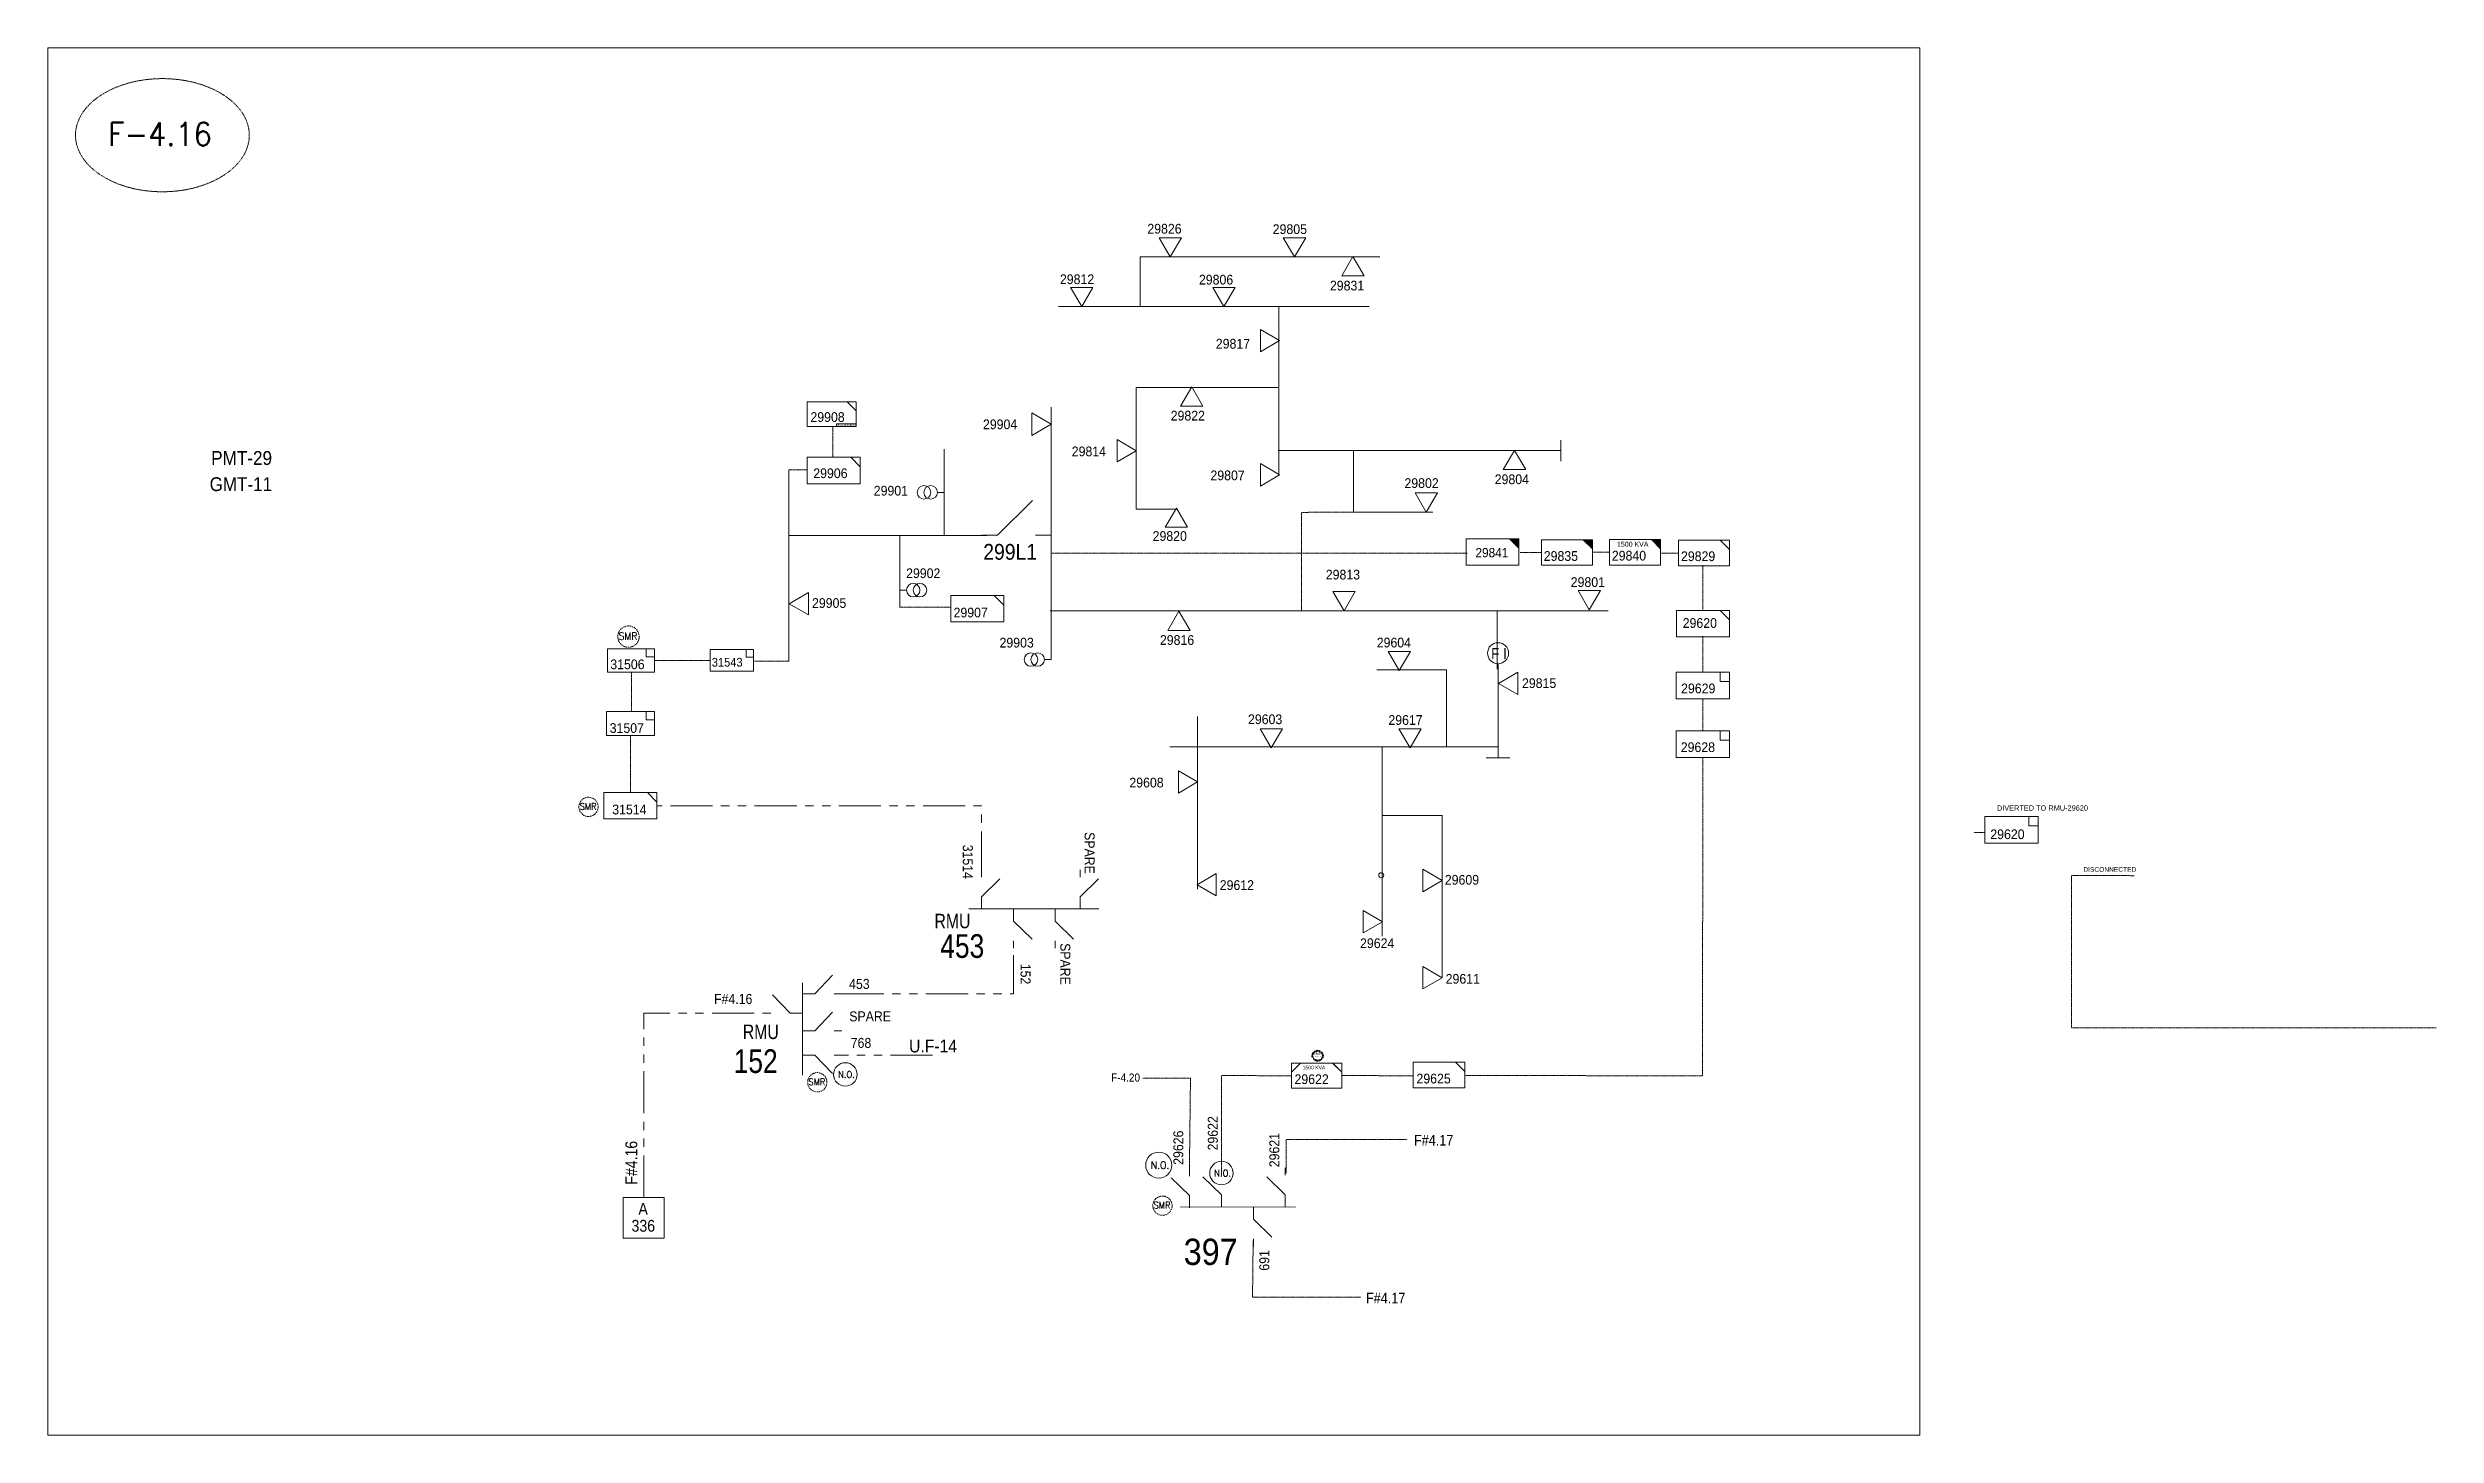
# Model space of a CAD drawing. Header units: metres. Extents: x 65984 to 144644, y -19036 to 23726.
# Drawn here: x 108281 to 110540, y -7036 to -5723 of the extents above; entities that cross this region are included whole.
import ezdxf
from ezdxf.enums import TextEntityAlignment as Align

# ---------------------------------------------------------------- set-up
doc = ezdxf.new("R2010")
doc.units = ezdxf.units.M
doc.header["$MEASUREMENT"] = 0
for name, pattern in [('( Phantom )', [2.5, 1.25, -0.25, 0.25, -0.25, 0.25, -0.25]), ('DGN Style 3', [0.013877, 0, -0.013877]), ('DGN Style 4', [1.6, 0.8, -0.4, 0, -0.4])]:
    doc.linetypes.add(name, pattern=pattern)
doc.layers.get('0').update_dxf_attribs({"color": 95, "lineweight": 40})
for name, color, linetype, lineweight in [('ABS', 7, 'Continuous', 40), ('CONTRACTOR NAME', 95, 'Continuous', 40), ('d_eos', 111, 'Continuous', 40), ('d_eos no', 121, 'Continuous', 40), ('d_fco text', 95, 'Continuous', 40), ('d_oh branch', 94, 'Continuous', 40), ('d_switch', 95, 'Continuous', 40), ('d_tf', 1, 'Continuous', 40), ('d_tf no', 6, 'Continuous', 40), ('d_tf_200', 1, 'Continuous', 40), ('d_ug cable', 95, 'Continuous', 40), ('d_unit sub', 7, 'Continuous', 40), ('EARTH FAULT INDICATOR', 95, 'Continuous', 40), ('FDR  2  10', 251, 'Continuous', 40), ('fedr no', 95, 'Continuous', 40), ('GRID STATION  04', 7, 'Continuous', 40), ('O H MAIN FEEDER', 4, 'Continuous', 100), ('SW N O', 114, 'Continuous', 30)]:
    doc.layers.add(name, color=color, linetype=linetype, lineweight=lineweight)
doc.styles.add('NASKHF', font='naskhf.shx', dxfattribs={"height": 8})
doc.styles.get("Standard").update_dxf_attribs({"font": 'txt.shx'})
doc.styles.add('Style-Andalus', font='andlso.ttf')
doc.styles.add('Style-Arial', font='arial.ttf')
doc.styles.add('Style-ENGINEERING', font='ENGINEERING.shx')
doc.styles.add('Style-msdefault', font='msdefault.shx')
doc.styles.add('Style-simplex', font='simplex.shx')
doc.styles.add('Style-STANDARD', font='STANDARD.shx')

msp = doc.modelspace()

# ---------------------------------------------------------------- texts
at = {"layer": 'CONTRACTOR NAME', "color": 1, "lineweight": 13, "style": 'Style-msdefault', "width": 0.945946}
for s, height, p in [('2016.12.25', 1.7, (109027.3, -6079.6)), ('MTC', 1.42, (109041.1, -6079.7))]:
    msp.add_text(s, height=height, dxfattribs=at).set_placement(p, align=Align.TOP_LEFT)
at = {"layer": 'd_eos no', "color": 7, "linetype": 'Continuous', "lineweight": 13}
for s, height, style, width, p in [('PMT-29', 13.18, 'Style-Arial', 0.88, (108435.1, -6105)), ('RMU', 13.69, 'Style-msdefault', 0.818182, (109119.3, -6542.9)), ('453', 22.39, 'Style-msdefault', 0.833333, (109124.8, -6562.2))]:
    msp.add_text(s, height=height, dxfattribs=dict(at, style=style, width=width)).set_placement(p, align=Align.TOP_LEFT)
at = {"layer": 'd_eos no', "color": 2, "linetype": 'Continuous', "lineweight": 13}
for s, height, style, width, p in [('RMU', 13.69, 'Style-msdefault', 0.818182, (108938, -6647.7)), ('152', 22.39, 'Style-msdefault', 0.833333, (108929.4, -6671.1)), ('397', 24.88, 'Style-Arial', 0.88, (109355.1, -6850.3))]:
    msp.add_text(s, height=height, dxfattribs=dict(at, style=style, width=width)).set_placement(p, align=Align.TOP_LEFT)
at = {"layer": 'd_eos no', "color": 7, "linetype": 'Continuous', "lineweight": 13, "ltscale": 0.358269, "style": 'Style-msdefault', "width": 0.833333}
msp.add_text('1500 KVA', height=3.42, dxfattribs=at).set_placement((109467.6, -6686.6), align=Align.TOP_LEFT)
at = {"layer": 'd_eos no', "color": 7, "linetype": 'Continuous', "lineweight": 13, "insert": (108433.7, -6129.8), "char_height": 13.088, "attachment_point": 1, "style": 'NASKHF'}
msp.add_mtext('\\fArial|b0|i0|c178178|p39;\\H1x;\\W0.88;GMT-11\\P', dxfattribs=at)
at = {"layer": 'd_fco text', "color": 7, "linetype": 'Continuous', "lineweight": 13, "style": 'Style-msdefault', "width": 0.916667}
msp.add_text('299L1', height=14.93, dxfattribs=at).set_placement((109165.5, -6192.9), align=Align.TOP_LEFT)
at = {"layer": 'd_fco text', "color": 7, "linetype": 'Continuous', "lineweight": 13, "ltscale": 0.544282, "style": 'Style-msdefault', "width": 0.916667}
msp.add_text('1500 KVA', height=4.72, dxfattribs=at).set_placement((109765, -6190.8), align=Align.TOP_LEFT)
at = {"layer": 'd_switch', "color": 6, "linetype": 'Continuous', "lineweight": 13, "ltscale": 0.648795, "style": 'Style-ENGINEERING', "width": 0.921053}
msp.add_text('DIVERTED TO RMU-29620', height=4.947, dxfattribs=at).set_placement((110210.5, -6440.3), align=Align.TOP_RIGHT)
at = {"layer": 'd_switch', "color": 194, "linetype": 'Continuous', "lineweight": 13, "style": 'Style-ENGINEERING', "width": 0.921053}
for s, rotation, p in [('31514', 269.9925, (109155.6, -6509.9)), ('SPARE', 270, (109270.8, -6505.1)), ('SPARE', 270, (109247.8, -6610.1)), ('152', 269.9925, (109210.2, -6609.6))]:
    msp.add_text(s, height=9.46, rotation=rotation, dxfattribs=at).set_placement(p, align=Align.TOP_RIGHT)
for s, p in [('F#4.16', (108910.8, -6618.7)), ('768', (109040.1, -6660.3))]:
    msp.add_text(s, height=9.46, dxfattribs=at).set_placement(p, align=Align.TOP_LEFT)
for s, p in [('453', (109058, -6604.5)), ('SPARE', (109078.2, -6635.2))]:
    msp.add_text(s, height=9.46, dxfattribs=at).set_placement(p, align=Align.TOP_RIGHT)
at = {"layer": 'd_switch', "color": 2, "linetype": 'Continuous', "lineweight": 30, "style": 'Style-ENGINEERING', "width": 0.921053}
msp.add_text('U.F-14', height=12.07, dxfattribs=at).set_placement((109095.3, -6662), align=Align.TOP_LEFT)
at = {"layer": 'd_switch', "color": 2, "linetype": 'Continuous', "lineweight": 13, "style": 'Style-ENGINEERING', "width": 0.921053}
msp.add_text('F-4.20', height=7.7, rotation=359.9994, dxfattribs=at).set_placement((109313.8, -6694), align=Align.TOP_RIGHT)
at = {"layer": 'd_switch', "color": 3, "linetype": 'Continuous', "lineweight": 13, "style": 'Style-ENGINEERING', "width": 0.921053}
for s, p in [('29626', (109345.3, -6780.4)), ('29622', (109377.9, -6766.8)), ('29621', (109436.1, -6782.7)), ('691', (109426.6, -6880.6))]:
    msp.add_text(s, height=9.46, rotation=90, dxfattribs=at).set_placement(p, align=Align.TOP_LEFT)
at = {"layer": 'd_switch', "color": 6, "linetype": 'Continuous', "lineweight": 13, "ltscale": 0.583915, "insert": (110256.2, -6498.7), "char_height": 4.452, "width": 15.61, "attachment_point": 3, "style": 'NASKHF'}
msp.add_mtext('\\FENGINEERING;\\H1x;\\W0.921053;DISCONNECTED', dxfattribs=at)
at = {"layer": 'd_tf no', "color": 1, "linetype": 'Continuous', "lineweight": 13, "style": 'Style-msdefault', "width": 0.945946}
for s, height, p in [('29826', 9.21, (109320.7, -5890)), ('29805', 9.21, (109439.3, -5890.4)), ('29812', 9.21, (109238, -5937.8)), ('29806', 9.21, (109369.5, -5938.2)), ('29831', 9.21, (109493.4, -5943.8)), ('29817', 9.21, (109385.5, -5998.8)), ('29908', 9.21, (109002, -6068.2)), ('29904', 9.21, (109165.2, -6075.1)), ('29822', 9.21, (109342.8, -6066.9)), ('29906', 9.21, (109004.7, -6121.4)), ('29814', 9.21, (109249.2, -6100.7)), ('29901', 9.21, (109061.9, -6137.9)), ('29807', 9.21, (109380.4, -6123.4)), ('29802', 9.21, (109563.9, -6130.7)), ('29804', 9.21, (109649.3, -6127.1)), ('29820', 9.21, (109325.7, -6180.8)), ('29841', 8.81, (109631.1, -6196.7)), ('29835', 9.21, (109695.7, -6199.7)), ('29840', 9.21, (109760.1, -6199.4)), ('29829', 9.21, (109825.5, -6199.9)), ('29902', 9.21, (109092.5, -6216)), ('29813', 9.21, (109489.5, -6217.3)), ('29801', 9.21, (109721.2, -6224.4)), ('29905', 9.21, (109003.5, -6244.2)), ('29907', 9.21, (109137.4, -6253.2)), ('29816', 9.21, (109332.6, -6279.2)), ('29620', 9.21, (109827.1, -6263.1)), ('31543', 8.29, (108908.7, -6300.7)), ('29903', 9.21, (109180.9, -6281.7)), ('29604', 9.21, (109537.7, -6281.6)), ('29815', 9.21, (109675.1, -6320)), ('29629', 9.21, (109825.6, -6325)), ('31507', 9.21, (108812.1, -6362.5)), ('29603', 9.21, (109415.9, -6354.2)), ('29617', 9.21, (109548.7, -6354.9)), ('29628', 9.21, (109825.3, -6380.6)), ('29608', 9.21, (109303.7, -6414.1)), ('29620', 9.21, (110118.1, -6463)), ('29609', 9.21, (109602.1, -6506.1)), ('29612', 9.21, (109389.2, -6511.1)), ('29624', 9.21, (109521.9, -6566.1)), ('29611', 9.21, (109602.9, -6599.8)), ('29625', 9.21, (109575.3, -6694.2))]:
    msp.add_text(s, height=height, dxfattribs=at).set_placement(p, align=Align.TOP_LEFT)
at = {"layer": 'd_tf no', "color": 1, "linetype": 'Continuous', "lineweight": 13, "style": 'Style-simplex', "width": 0.909091}
msp.add_text('SMR', height=6.94, dxfattribs=at).set_placement((108829.5, -6280.1), align=Align.MIDDLE_CENTER)
at = {"layer": 'd_tf no', "color": 2, "linetype": 'Continuous', "lineweight": 13, "style": 'Style-msdefault', "width": 0.945946}
for s, p in [('31506', (108812.7, -6302.2)), ('31514', (108814.5, -6439.6))]:
    msp.add_text(s, height=9.21, dxfattribs=at).set_placement(p, align=Align.TOP_LEFT)
at = {"layer": 'd_tf no', "color": 1, "linetype": 'Continuous', "lineweight": 13, "ltscale": 0.9, "style": 'Style-simplex', "width": 0.909091}
for p in [(108791.7, -6441.3), (109008.1, -6701.9), (109334.6, -6818.7)]:
    msp.add_text('SMR', height=6.25, dxfattribs=at).set_placement(p, align=Align.MIDDLE_CENTER)
at = {"layer": 'd_tf no', "color": 121, "linetype": 'Continuous', "lineweight": 13, "style": 'Style-msdefault', "width": 0.945946}
msp.add_text('29622', height=9.21, dxfattribs=at).set_placement((109459.9, -6694.8), align=Align.TOP_LEFT)
at = {"layer": 'fedr no', "color": 6, "linetype": 'Continuous', "lineweight": 13, "insert": (108386.7, -5805), "char_height": 22.03, "attachment_point": 5, "style": 'Style-STANDARD'}
msp.add_mtext('F-4.16', dxfattribs=at)
at = {"layer": 'GRID STATION  04', "color": 2, "linetype": 'Continuous', "lineweight": 13, "style": 'Style-msdefault', "width": 0.888889}
for p in [(109572.9, -6762.2), (109527.5, -6911.5)]:
    msp.add_text('F#4.17', height=10.08, rotation=359.9994, dxfattribs=at).set_placement(p)
at = {"layer": 'GRID STATION  04', "color": 3, "linetype": 'Continuous', "lineweight": 13, "style": 'Style-msdefault', "width": 0.888889}
msp.add_text('F#4.16', height=11.2, rotation=90, dxfattribs=at).set_placement((108827, -6799.2), align=Align.TOP_LEFT)
at = {"layer": 'GRID STATION  04', "color": 121, "linetype": 'Continuous', "lineweight": 13, "style": 'Style-msdefault', "width": 0.888889}
for s, p in [('A', (108839.3, -6816.4)), ('336', (108832.8, -6832.5))]:
    msp.add_text(s, height=11.2, dxfattribs=at).set_placement(p, align=Align.TOP_LEFT)

# ---------------------------------------------------------------- blocks, each defined once
blk = doc.blocks.new('TF3')
at = {"color": 0, "linetype": 'ByBlock', "lineweight": -2}
for p, q in [((11.3, 9), (18.3, 9)), ((18.3, 9), (18.3, 2))]:
    blk.add_line(p, q, dxfattribs=at)
at = {"color": 0, "linetype": 'ByBlock', "lineweight": -2, "flags": 128}
blk.add_lwpolyline([(18.3, 2), (11.3, 2), (11.3, 9)], dxfattribs=at)
at = {"color": 0, "linetype": 'ByBlock', "lineweight": -2}
blk.add_3dface([(-21.7, 9), (18.3, 9), (18.3, -11), (-21.7, -11)], dxfattribs=at)
blk = doc.blocks.new('TF_8')
at = {"color": 0, "linetype": 'ByBlock', "lineweight": -2}
blk.add_line((6.3, 4.95), (9.9, 1.35), dxfattribs=at)
blk.add_3dface([(-10.1, 4.95), (9.9, 4.95), (9.9, -5.05), (-10.1, -5.05)], dxfattribs=at)
blk = doc.blocks.new('TFU_94')
at = {"layer": 'd_tf_200', "color": 1, "linetype": 'Continuous', "lineweight": 13}
blk.add_line((0, 10), (0, 0), dxfattribs=at)
for centre in [(0, 30), (0, 20)]:
    blk.add_circle(centre, 10, dxfattribs=at)
blk = doc.blocks.new('*U1256')
at = {"layer": 'ABS', "color": 7, "linetype": 'Continuous', "lineweight": 13, "ltscale": 0.52989}
for p, q in [((-8.3, 9.1), (-8.3, 16.6)), ((-8.3, 9.1), (8.3, -7.6)), ((-8.3, -16.6), (-8.3, -9))]:
    blk.add_line(p, q, dxfattribs=at)
blk = doc.blocks.new('exist.us-1000kva')
at = {"color": 0, "linetype": 'ByBlock', "lineweight": -2, "flags": 128}
blk.add_lwpolyline([(40, 12.9), (32.8, 20), (40, 20)], close=True, dxfattribs=at)
at = {"color": 0, "linetype": 'ByBlock', "lineweight": -2, "extrusion": (0, 0, -1)}
blk.add_solid([(-40, 12.9), (-32.8, 20), (-40, 20)], dxfattribs=at)
at = {"color": 0, "linetype": 'ByBlock', "lineweight": -2, "xscale": 2, "yscale": 2}
blk.add_blockref('TF_8', (20.2, 10.1), dxfattribs=at)
blk = doc.blocks.new('*U1006')
at = {"layer": 'EARTH FAULT INDICATOR', "color": 2, "linetype": 'Continuous', "lineweight": 13}
blk.add_circle((0.02, 0.13), 4, dxfattribs=at)
at = {"layer": 'EARTH FAULT INDICATOR', "color": 2, "lineweight": 13, "style": 'Style-Andalus', "width": 0.9}
blk.add_text('F I', height=4.234, dxfattribs=at).set_placement((-2.61, 2.11), align=Align.TOP_LEFT)
blk = doc.blocks.new('*U3026')
at = {"layer": 'd_unit sub', "color": 2, "linetype": 'Continuous', "lineweight": 13, "flags": 128}
blk.add_lwpolyline([(20, 10), (12.8, 10), (20, 2.8)], close=True, dxfattribs=at)
at = {"layer": 'd_unit sub', "color": 2, "linetype": 'Continuous', "lineweight": 13, "xscale": 2, "yscale": 2, "zscale": 0.8461415128981613}
blk.add_blockref('TF_8', (0.2, 0.1), dxfattribs=at)
blk = doc.blocks.new('TRA1_1176')
at = {"layer": 'd_tf', "color": 1, "linetype": 'Continuous', "lineweight": 13, "ltscale": 0.001062, "flags": 128}
blk.add_lwpolyline([(9.9, -17.1), (-0.1, -0.1), (-10.1, -17.1)], close=True, dxfattribs=at)
blk = doc.blocks.new('TRA1_1175')
at = {"layer": 'd_tf', "color": 1, "linetype": 'Continuous', "lineweight": 13, "ltscale": 0.001062, "xscale": 1.000046566207833, "yscale": 1.000046566207833, "zscale": 1.000046566207833, "rotation": 180}
blk.add_blockref('TRA1_1176', (0, 0), dxfattribs=at)
blk = doc.blocks.new('*U3029')
at = {"layer": 'd_unit sub', "color": 1, "linetype": 'Continuous', "lineweight": 13, "flags": 128}
blk.add_lwpolyline([(20, 10), (12.8, 10), (20, 2.8)], close=True, dxfattribs=at)
at = {"layer": 'd_unit sub', "color": 1, "linetype": 'Continuous', "lineweight": 13, "xscale": 2, "yscale": 2, "zscale": 0.8461415128981613}
blk.add_blockref('TF_8', (0.2, 0.1), dxfattribs=at)
blk = doc.blocks.new('TRA1_1178')
at = {"layer": 'd_tf', "color": 1, "linetype": 'Continuous', "lineweight": 13, "ltscale": 0.001062, "flags": 128}
blk.add_lwpolyline([(10, -17.1), (0, -0.1), (-10, -17.1)], close=True, dxfattribs=at)
blk = doc.blocks.new('TRA1_1177')
at = {"layer": 'd_tf', "color": 1, "linetype": 'Continuous', "lineweight": 13, "ltscale": 0.001062, "xscale": 1.000046566207833, "yscale": 1.000046566207833, "zscale": 1.000046566207833, "rotation": 180}
blk.add_blockref('TRA1_1178', (0, 0), dxfattribs=at)
blk = doc.blocks.new('TRA1_1180')
at = {"layer": 'd_tf', "color": 1, "linetype": 'Continuous', "lineweight": 13, "ltscale": 0.001062, "flags": 128}
blk.add_lwpolyline([(10.1, -17), (0.1, 0), (-9.9, -17)], close=True, dxfattribs=at)
blk = doc.blocks.new('TRA1_1179')
at = {"layer": 'd_tf', "color": 1, "linetype": 'Continuous', "lineweight": 13, "ltscale": 0.001062, "xscale": 1.000046566207833, "yscale": 1.000046566207833, "zscale": 1.000046566207833, "rotation": 180}
blk.add_blockref('TRA1_1180', (0, 0), dxfattribs=at)
blk = doc.blocks.new('*U893')
at = {"layer": 'SW N O', "color": 3, "lineweight": 13}
blk.add_circle((0, 0), 16.8, dxfattribs=at)
at = {"layer": 'SW N O', "color": 3, "lineweight": 13, "style": 'Style-STANDARD'}
blk.add_text('N.O.', height=9.6, dxfattribs=at).set_placement((1.7, -0.2), align=Align.MIDDLE_CENTER)
blk = doc.blocks.new('*U3831')
at = {"color": 2, "linetype": 'DGN Style 3'}
blk.add_circle((0, 0), 40.1, dxfattribs=at)
at = {"color": 1, "style": 'Style-ENGINEERING', "width": 1.09375}
blk.add_text('SMR', height=20, dxfattribs=at).set_placement((30, 7), align=Align.RIGHT)
at = {"color": 7, "true_color": 0xffffff, "insert": (-35, -5), "char_height": 5.83, "width": 324.55, "attachment_point": 1}
blk.add_mtext('\\fCalibri|b0|i0|c178178|p39;ACTIVE 26.09.2023\\P', dxfattribs=at)
blk = doc.blocks.new('*U4240')
at = {"layer": 'd_unit sub', "color": 2, "linetype": 'Continuous', "lineweight": 13, "flags": 128}
for points in [[(-9.48, 1.38), (-6.07, 4.73), (-9.48, 4.73)], [(9.49, 1.32), (6.02, 4.73), (9.5, 4.73)]]:
    blk.add_lwpolyline(points, close=True, dxfattribs=at)
at = {"layer": 'd_unit sub', "color": 2, "linetype": 'Continuous', "lineweight": 13, "xscale": 0.9486633457507593, "yscale": 0.9486633457507593, "zscale": 0.3822142574396133, "rotation": 359.9999999999999}
blk.add_blockref('TF_8', (0.1, 0.04), dxfattribs=at)
blk = doc.blocks.new('*U4396')
at = {"layer": 'd_unit sub', "color": 1, "linetype": 'Continuous', "lineweight": 13, "flags": 128}
blk.add_lwpolyline([(20, 10), (12.8, 10), (20, 2.8)], close=True, dxfattribs=at)
at = {"layer": 'd_unit sub', "color": 1, "linetype": 'Continuous', "lineweight": 13, "xscale": 2, "yscale": 2, "zscale": 0.7595033227654505}
blk.add_blockref('TF_8', (0.2, 0.1), dxfattribs=at)

# ---------------------------------------------------------------- linework, layer by layer
at = {"layer": 'CONTRACTOR NAME', "color": 1, "lineweight": 13, "ltscale": 0.498271, "flags": 128}
for points in [[(109040.2, -6081.7), (109026.7, -6081.7), (109026.7, -6079.2), (109040.2, -6079.2)], [(109045.2, -6081.7), (109040.2, -6081.7), (109040.2, -6079.2), (109045.2, -6079.2)]]:
    msp.add_lwpolyline(points, close=True, dxfattribs=at)
at = {"layer": 'd_eos', "color": 7, "linetype": 'Continuous', "lineweight": 13, "ltscale": 1.588397}
for p, q in [((109163.9, -6508.2), (109163.9, -6501.2)), ((109257.1, -6508.2), (109257.1, -6501.2)), ((109163.9, -6526.7), (109181.3, -6509.8)), ((109163.9, -6538.3), (109163.9, -6526.7)), ((109257.1, -6526.7), (109274.5, -6509.8)), ((109257.1, -6538.3), (109257.1, -6526.7)), ((109151.9, -6538.3), (109274.8, -6538.3)), ((109194.1, -6538.3), (109194.1, -6549.9)), ((109194.1, -6549.9), (109211.6, -6566.8)), ((109233.6, -6538.3), (109233.6, -6549.9)), ((109233.6, -6549.9), (109251, -6566.8)), ((109194.1, -6568.4), (109194.1, -6575.4)), ((109233.6, -6568.4), (109233.6, -6575.4)), ((109360.5, -6791), (109360.5, -6784)), ((109390.7, -6790.3), (109390.7, -6783.2)), ((109451.2, -6790.3), (109451.2, -6783.2)), ((109421, -6850.4), (109421, -6857.5))]:
    msp.add_line(p, q, dxfattribs=at)
at = {"layer": 'd_eos', "color": 2, "linetype": 'Continuous', "lineweight": 13, "ltscale": 1.588397}
for p, q in [((108982.9, -6637), (108966, -6619.6)), ((108994.5, -6695.7), (108994.5, -6608.1)), ((108994.5, -6618.5), (109006.1, -6618.5)), ((109006.1, -6618.5), (109023, -6601.1)), ((109024.6, -6618.5), (109031.6, -6618.5)), ((108964.4, -6637), (108957.4, -6637)), ((108994.5, -6637), (108982.9, -6637)), ((109006.1, -6653.5), (109023, -6636)), ((108994.5, -6653.5), (109006.1, -6653.5)), ((109024.6, -6653.5), (109031.6, -6653.5)), ((108994.5, -6676.5), (109006.1, -6676.5)), ((109006.1, -6676.5), (109023, -6693.9)), ((109024.6, -6676.5), (109031.6, -6676.5)), ((109360.5, -6809.5), (109343.1, -6792.6)), ((109390.7, -6808.8), (109373.3, -6791.9)), ((109451.2, -6808.8), (109433.8, -6791.9)), ((109352.2, -6820.4), (109460.8, -6820.3)), ((109360.5, -6821.1), (109360.5, -6809.5)), ((109390.7, -6820.4), (109390.7, -6808.8)), ((109421, -6820.3), (109421, -6831.9)), ((109451.2, -6820.3), (109451.2, -6808.8)), ((109421, -6831.9), (109438.4, -6848.8))]:
    msp.add_line(p, q, dxfattribs=at)
at = {"layer": 'd_oh branch', "color": 1, "linetype": 'Continuous', "lineweight": 13}
for p, q in [((109313.9, -5921.2), (109313.9, -5968.1)), ((109540.5, -5921.2), (109313.9, -5921.2)), ((109530.6, -5968.2), (109236.5, -5968.2)), ((109445.2, -6127.7), (109445.2, -5968.2)), ((109310, -6044.7), (109310, -6159.9)), ((109444.2, -6044.7), (109310, -6044.7)), ((109229.7, -6184), (109229.7, -6063.3)), ((109711.9, -6114.4), (109711.9, -6094.7)), ((109128.5, -6185.2), (109128.5, -6103.3)), ((109711.9, -6104.5), (109444.5, -6104.5)), ((109515.7, -6162.8), (109515.7, -6104.5)), ((108981.6, -6122.9), (108981.6, -6185)), ((109348.3, -6159.9), (109310, -6159.9)), ((109590.9, -6162.8), (109515.7, -6162.8)), ((108981.6, -6185), (109168.8, -6184.8)), ((108981.6, -6185), (108981.6, -6303.9)), ((109086.5, -6184.9), (109086.5, -6252.9)), ((109229.7, -6231), (109229.7, -6184)), ((109229.7, -6302.3), (109229.7, -6231)), ((109651.6, -6256.1), (109228.8, -6256.1)), ((109756.5, -6256.1), (109651.6, -6256.1)), ((109651.6, -6256.1), (109651.6, -6311.5)), ((109537.9, -6312), (109603.7, -6312)), ((109603.7, -6312), (109603.7, -6385)), ((109652.5, -6306.2), (109652.5, -6395.3)), ((109368.1, -6356.3), (109368.1, -6519.6)), ((109341.9, -6385), (109652.5, -6385)), ((109542.7, -6385), (109542.7, -6563.9)), ((109663.7, -6395.3), (109641.3, -6395.3)), ((109542.7, -6449.9), (109599.5, -6449.9)), ((109599.5, -6603.4), (109599.5, -6449.9))]:
    msp.add_line(p, q, dxfattribs=at)
at = {"layer": 'd_ug cable', "color": 1, "linetype": 'DGN Style 3', "lineweight": 13}
for p, q in [((109023.2, -6110.9), (109023.2, -6081.7)), ((108981.6, -6122.9), (108998.9, -6122.9)), ((109229.6, -6201.6), (109623.7, -6201.6)), ((109673.3, -6201), (109693.4, -6201)), ((109742.3, -6200.7), (109757.8, -6200.7)), ((109823, -6201.5), (109806.4, -6201.5)), ((109846.2, -6213.1), (109846.1, -6255)), ((109846.2, -6280.3), (109846.1, -6314.2)), ((108949, -6303.9), (108981.6, -6303.9)), ((109846.2, -6339.7), (109846.1, -6369.6)), ((108831.7, -6374.1), (108831.7, -6428)), ((110194.9, -6506.8), (110194.9, -6650.7))]:
    msp.add_line(p, q, dxfattribs=at)
at = {"layer": 'd_ug cable', "color": 1, "linetype": 'DGN Style 3', "lineweight": 13, "flags": 128}
for points in [[(109515.7, -6162.8), (109466.6, -6163), (109466.6, -6256.1)], [(109134.7, -6252.8), (109086.5, -6252.8)], [(108907, -6303.3), (108854.5, -6303.1)], [(108832.6, -6351.3), (108832.6, -6314.2)], [(109845.9, -6696.1), (109845.9, -6696.1), (109846.1, -6394.9)], [(110102.5, -6466.1), (110102.5, -6466.1), (110112.5, -6466.1)], [(110194.8, -6506.7), (110194.8, -6506.7), (110254.5, -6506.8)], [(110195, -6650.7), (110195, -6650.7), (110539.9, -6650.8)], [(109360.5, -6784), (109361.5, -6698.5), (109316.2, -6698.5)], [(109390.7, -6784.1), (109390.7, -6696), (109457.2, -6696.1)], [(109505.2, -6696), (109505.2, -6696), (109571.7, -6696.1)], [(109621.1, -6696), (109621.1, -6696), (109845.5, -6696.1)], [(109452.1, -6788.2), (109452.1, -6756.5), (109566.5, -6756.5)], [(109420.8, -6851.8), (109420.2, -6905.5), (109522.6, -6905.5)]]:
    msp.add_lwpolyline(points, dxfattribs=at)
at = {"layer": 'd_ug cable', "color": 1, "linetype": '( Phantom )', "lineweight": 13, "ltscale": 31.857633, "flags": 128}
for points in [[(109163.9, -6504.7), (109163.9, -6440.6), (108856.8, -6440.6)], [(109031.6, -6618.5), (109194.1, -6618.5), (109194.1, -6575.4)], [(108844.3, -6811.3), (108844.3, -6637), (108957.4, -6637)]]:
    msp.add_lwpolyline(points, dxfattribs=at)
at = {"layer": 'd_ug cable', "color": 94, "linetype": '( Phantom )', "lineweight": 13, "ltscale": 31.857633, "flags": 128}
msp.add_lwpolyline([(109117.6, -6676.5), (109031.6, -6676.5)], dxfattribs=at)
at = {"layer": 'd_ug cable', "color": 2, "linetype": 'DGN Style 4', "lineweight": 13}
for centre, radius in [((108829.9, -6280.6), 10.1), ((108792.1, -6441.7), 9.1), ((109008.5, -6702.3), 9.1), ((109335, -6819.1), 9.1)]:
    msp.add_circle(centre, radius, dxfattribs=at)
at = {"layer": 'd_ug cable', "color": 3, "linetype": 'Continuous', "lineweight": 0}
msp.add_circle((109542, -6506.4), 2.36, dxfattribs=at)
at = {"layer": 'FDR  2  10', "color": 1, "linetype": 'Continuous', "lineweight": 13}
msp.add_line((109652.5, -6341.9), (109652.5, -6394.2), dxfattribs=at)
at = {"layer": 'fedr no', "color": 82, "linetype": 'DGN Style 3', "lineweight": 13, "true_color": 0x1dc70e}
msp.add_ellipse((108389, -5806.1), major_axis=(82.2, 0), ratio=0.651175, dxfattribs=at)
at = {"layer": 'GRID STATION  04', "color": 121, "linetype": 'Continuous', "lineweight": 13, "ltscale": 1.313769, "flags": 128}
msp.add_lwpolyline([(108825, -6811.3), (108825, -6849.8), (108863.6, -6849.8), (108863.6, -6811.3)], close=True, dxfattribs=at)
at = {"layer": 'O H MAIN FEEDER', "color": 140, "lineweight": 13, "ltscale": 0.861012, "flags": 128}
msp.add_lwpolyline([(110051.4, -5723.3), (108280.6, -5723.3), (108280.6, -7036.3), (110051.4, -7036.3)], close=True, dxfattribs=at)

# ---------------------------------------------------------------- block references
at = {"color": 1, "xscale": 0.12, "yscale": 0.12, "zscale": 0.12}
msp.add_blockref('*U3831', (109481.8, -6677.2), dxfattribs=at)
at = {"layer": 'ABS', "color": 7, "linetype": 'Continuous', "lineweight": 13, "ltscale": 0.52989, "xscale": 1.979173755219647, "yscale": 1.979173755219647, "zscale": 1.979173755219647, "rotation": 90.00000000000001}
msp.add_blockref('*U1256', (109197, -6168.3), dxfattribs=at)
at = {"layer": 'd_tf', "color": 1, "linetype": 'Continuous', "lineweight": 13, "ltscale": 0.001062, "xscale": 1.061921083366879, "yscale": 1.061921083366879, "zscale": 1.061921083366879}
for p in [(109342.5, -5921.3), (109460, -5921.3), (109258.7, -5968.2), (109393.3, -5968.2), (109584.7, -6162.7), (109506.9, -6256.1), (109738.8, -6255.1), (109559.1, -6312.6), (109438, -6385.8), (109569.3, -6385.8)]:
    msp.add_blockref('TRA1_1179', p, dxfattribs=at)
at = {"layer": 'd_tf', "color": 1, "linetype": 'Continuous', "lineweight": 13, "ltscale": 0.001062, "extrusion": (0, 0, -1), "xscale": 1.061921083366879, "yscale": 1.061921083366879, "zscale": 1.061921083366879, "rotation": 180}
msp.add_blockref('TRA1_1179', (-109515.3, -5921), dxfattribs=at)
at = {"layer": 'd_tf', "color": 1, "linetype": 'Continuous', "lineweight": 13, "ltscale": 0.001062, "xscale": 1.061921083366879, "yscale": 1.061921083366879, "zscale": 1.061921083366879}
for name, p, rotation in [('TRA1_1177', (109445.8, -6000.5), 89.99999999999999), ('TRA1_1177', (109362.7, -6044.2), 180), ('TRA1_1177', (109229.7, -6079.5), 89.99999999999999), ('TRA1_1177', (109310.3, -6104.7), 89.99999999999999), ('TRA1_1177', (109445.8, -6127.5), 89.99999999999999), ('TRA1_1177', (109668, -6104.4), 180), ('TRA1_1177', (109348.2, -6158.9), 180), ('TRA1_1175', (108981.9, -6249.3), 270), ('TRA1_1177', (109350.6, -6256.5), 180), ('TRA1_1175', (109652.9, -6324.7), 270), ('TRA1_1177', (109368.2, -6418.1), 89.99999999999999), ('TRA1_1175', (109367.7, -6515.3), 270), ('TRA1_1177', (109599.6, -6511.4), 89.99999999999999), ('TRA1_1177', (109543.1, -6550.4), 89.99999999999999), ('TRA1_1177', (109599.6, -6603.4), 89.99999999999999)]:
    msp.add_blockref(name, p, dxfattribs=dict(at, rotation=rotation))
at = {"layer": 'd_tf_200', "color": 1, "linetype": 'Continuous', "lineweight": 13, "xscale": 0.6371526500201268, "yscale": 0.6371526500201268, "zscale": 0.6371526500201268, "rotation": 89.99999999999991}
for p in [(109128.5, -6144.1), (109229.7, -6302.3)]:
    msp.add_blockref('TFU_94', p, dxfattribs=at)
at = {"layer": 'd_tf_200', "color": 1, "linetype": 'Continuous', "lineweight": 13, "extrusion": (0, 0, -1), "xscale": 0.6371526500201268, "yscale": 0.6371526500201268, "zscale": 0.6371526500201268, "rotation": 89.99999999999991}
msp.add_blockref('TFU_94', (-109086.5, -6236.6), dxfattribs=at)
at = {"layer": 'd_unit sub', "color": 1, "linetype": 'Continuous', "lineweight": 13}
for name, p, xscale, yscale, zscale in [('TF_8', (109022.3, -6070), 2.31617352395725, 2.31617352395725, 1.061921083366879), ('*U3029', (109024, -6123.4), 1.255015936671918, 1.255015936671918, 1.255015936671918), ('TF_8', (109847.4, -6201.4), 2.416824777725942, 2.416824777725942, 1.061921083366879), ('*U3029', (109159.8, -6254.2), 1.255015936671918, 1.255015936671918, 1.255015936671918), ('*U4396', (109846.3, -6268.3), 1.25836049215724, 1.25836049215724, 1.25836049215724), ('TF3', (108833.7, -6361.6), 1.140687918943578, 1.140687918943578, 0.3236735462102243), ('TF_8', (109596.9, -6695.3), 2.446717523512817, 2.446717523512817, 1.061921083366879)]:
    msp.add_blockref(name, p, dxfattribs=dict(at, xscale=xscale, yscale=yscale, zscale=zscale))
at = {"layer": 'd_unit sub', "color": 1, "linetype": 'Continuous', "lineweight": 13, "rotation": 359.9999999999999}
for name, p, xscale, yscale, zscale in [('exist.us-1000kva', (109622.3, -6212.9), 1.246649831361524, 1.246649831361524, 0.9557289750301914), ('exist.us-1000kva', (109693.4, -6213.1), 1.209654896231735, 1.209654896231735, 1.061921083366879), ('exist.us-1000kva', (109757.8, -6212.9), 1.209654896231735, 1.209654896231735, 1.061921083366879), ('TF3', (108929.5, -6302), 1.02661912704922, 1.02661912704922, 0.2913061915892018), ('TF3', (109848.3, -6325.6), 1.263754214225328, 1.263754214225328, 0.3236735462102243), ('TF3', (109848.3, -6381), 1.263754214225328, 1.263754214225328, 0.3236735462102243), ('TF3', (110140.3, -6462.1), 1.263754214225328, 1.263754214225328, 0.3236735462102243)]:
    msp.add_blockref(name, p, dxfattribs=dict(at, xscale=xscale, yscale=yscale, zscale=zscale))
at = {"layer": 'd_unit sub', "color": 2, "linetype": 'Continuous', "lineweight": 13}
for name, p, xscale, yscale, zscale in [('TF3', (108834.2, -6302), 1.10996151937029, 1.10996151937029, 0.3236735462102243), ('*U3026', (108831.7, -6440.6), 1.255015936671918, 1.255015936671918, 1.255015936671918), ('*U4240', (109480.9, -6696.1), 2.500505819517181, 2.500505819517181, 2.500505819517181)]:
    msp.add_blockref(name, p, dxfattribs=dict(at, xscale=xscale, yscale=yscale, zscale=zscale))
at = {"layer": 'EARTH FAULT INDICATOR', "color": 2, "linetype": 'Continuous', "lineweight": 13, "xscale": 2.48832, "yscale": 2.48832, "zscale": 2.48832}
msp.add_blockref('*U1006', (109652.4, -6296.6), dxfattribs=at)
at = {"layer": 'SW N O', "color": 3, "lineweight": 13}
for p, xscale, yscale, zscale in [((109035, -6694.9), 0.6608045227692263, 0.6608045227692263, 0.6608045227692263), ((109331.5, -6780.7), 0.7342272475213626, 0.7342272475213626, 0.7342272475213626), ((109390.8, -6788.2), 0.6608045227692263, 0.6608045227692263, 0.6608045227692263)]:
    msp.add_blockref('*U893', p, dxfattribs=dict(at, xscale=xscale, yscale=yscale, zscale=zscale))

msp.set_redraw_order([(e.dxf.handle, doc.entitydb.next_handle()) for e in msp.query("TEXT MTEXT ATTDEF DIMENSION ARC_DIMENSION")])  # texts and dimensions are drawn at this point

doc.saveas('drawing.dxf')
